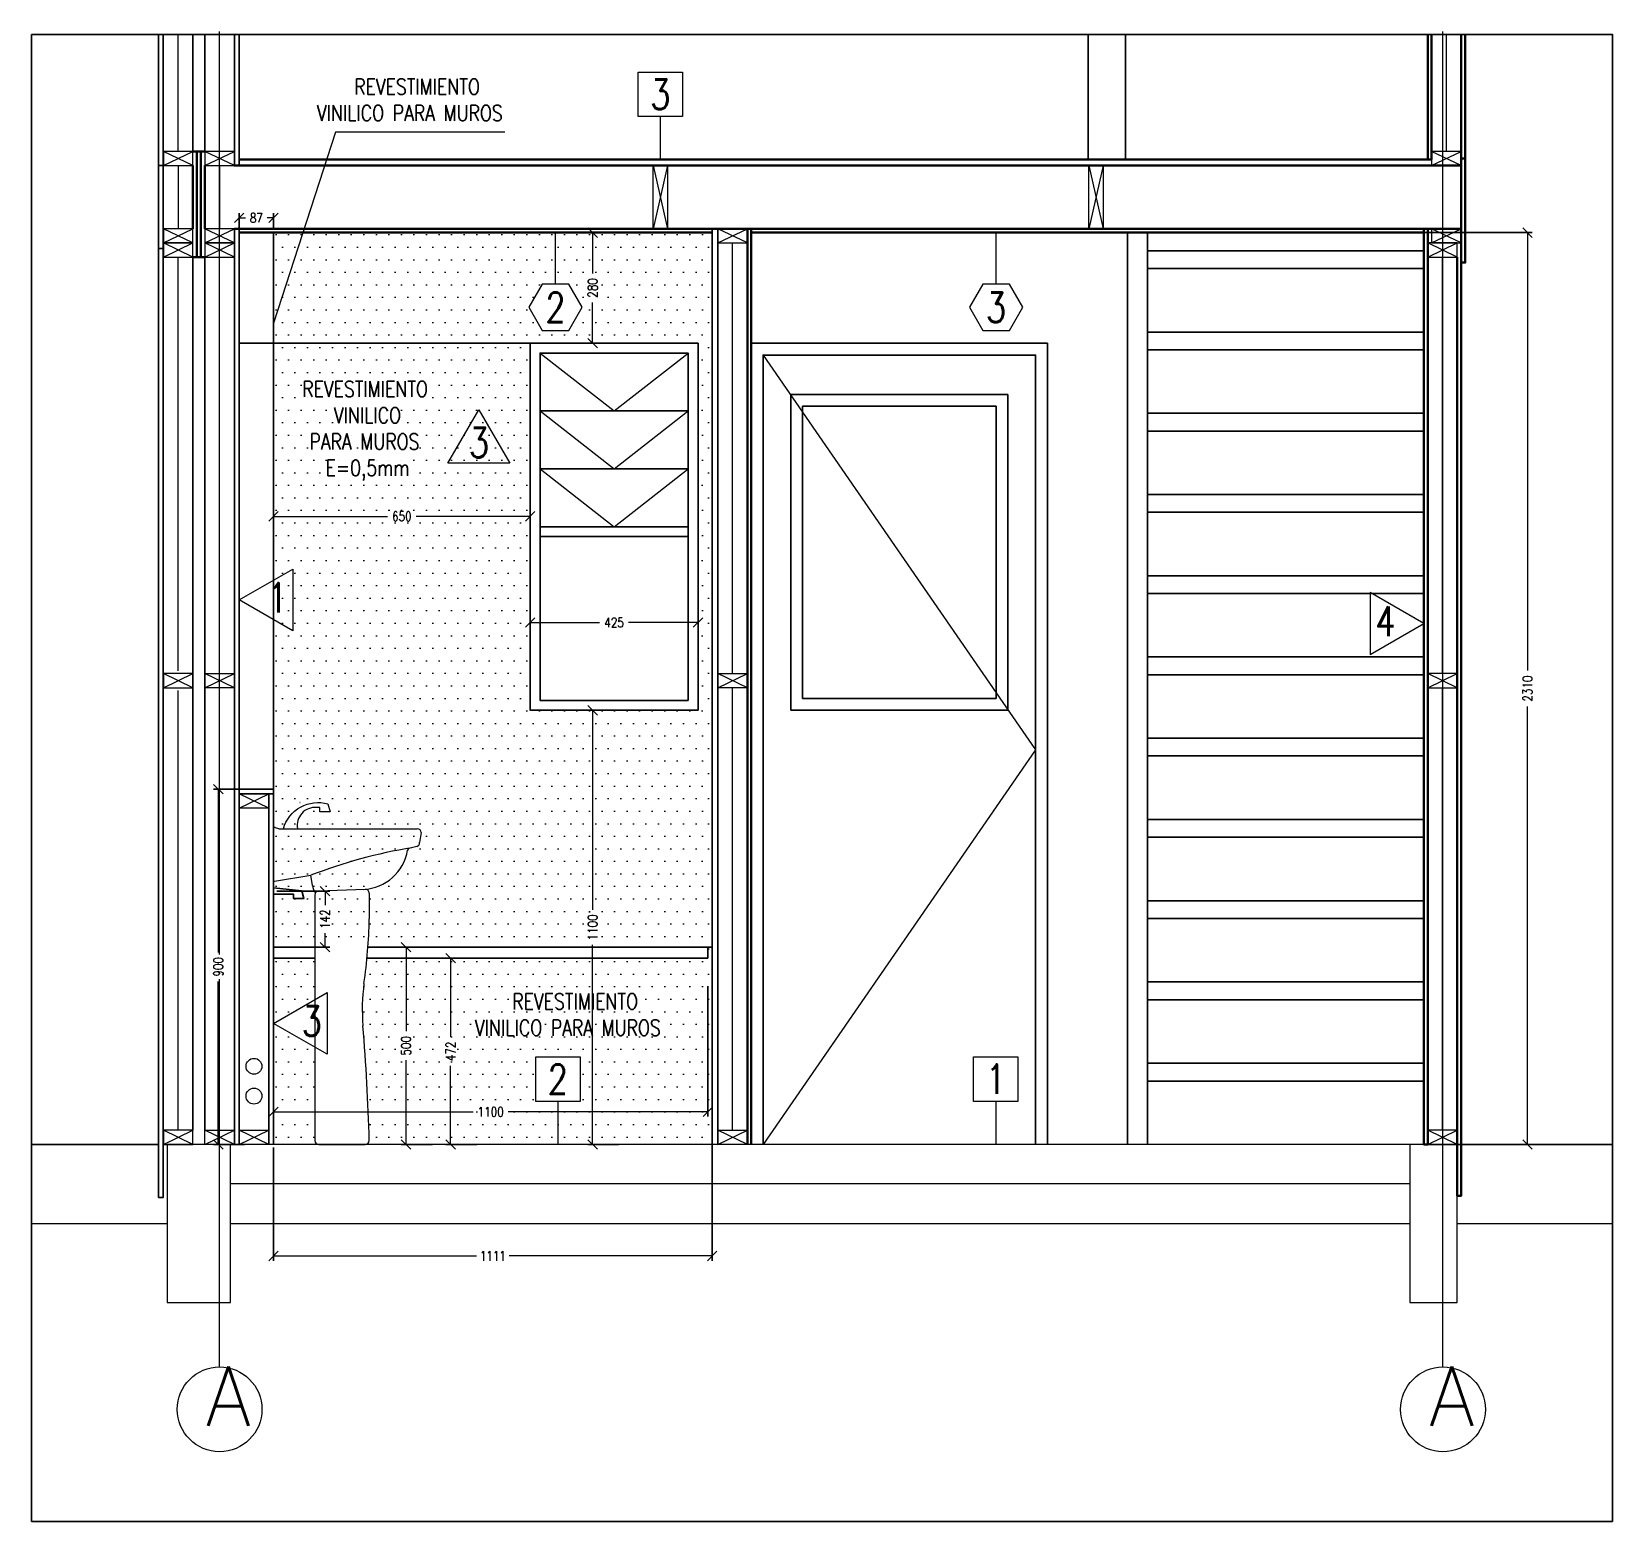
# Model space of a CAD drawing. Header units: metres. Extents: x -2 to 690, y -116 to 73.
# Drawn here: x 636.27 to 640.273, y 24.585 to 28.359 of the extents above; entities that cross this region are included whole.
import ezdxf
from ezdxf.enums import TextEntityAlignment as Align

# ---------------------------------------------------------------- set-up
doc = ezdxf.new("R2010")
doc.units = ezdxf.units.M
doc.header["$LTSCALE"] = 5
doc.header["$MEASUREMENT"] = 0
doc.layers.get('0').update_dxf_attribs({"color": 30})
doc.layers.get('DEFPOINTS').update_dxf_attribs({"color": 210})
for name, color, linetype, lineweight in [('A-ANNO-DIMS', 3, 'Continuous', 18), ('A-ANNO-SYMB', 3, 'Continuous', 18), ('A-ANNO-TEXT', 3, 'Continuous', 18), ('A-DETL-MCUT', 4, 'Continuous', 25), ('A-ELEV-IDEN', 3, 'Continuous', 18), ('A-ELEV-MBE1', 7, 'Continuous', 35), ('A-ELEV-MBE2', 4, 'Continuous', 25), ('A-ELEV-PATT', 8, 'Continuous', 18), ('A-FURN', 8, 'Continuous', 18), ('A-SECT-MCUT', 7, 'Continuous', 35), ('A-WALL-PATT', 8, 'Continuous', 18), ('A-WALL-STUD', 3, 'Continuous', 18)]:
    doc.layers.add(name, color=color, linetype=linetype, lineweight=lineweight)
doc.styles.add('E-ROMANS', font='romans.shx', dxfattribs={"width": 0.8})
doc.dimstyles.new('E-0020_TICK_12', dxfattribs={"dimscale": 0.001, "dimtxt": 24, "dimasz": 24, "dimexe": 12, "dimexo": 8, "dimgap": 12, "dimtad": 0, "dimdec": 0, "dimlfac": 1000, "dimzin": 0, "dimdsep": 46, "dimtxsty": 'E-ROMANS', "dimblk": 'OBLIQUE', "dimcen": 12, "dimclrd": 256, "dimclre": 256, "dimclrt": 256, "dimadec": 0, "dimazin": 0, "dimtfac": 1, "dimtdec": 0, "dimtmove": 1, "dimatfit": 3, "dimldrblk": 'OPEN90', "dimfxl": 1, "dimtfill": 1, "dimtolj": 1, "dimtzin": 0, "dimlwd": -1, "dimarcsym": 0})
pattern_1 = [(0, (0, 0), (0.015875, 0.03175), [0, -0.03175])]

msp = doc.modelspace()

# ---------------------------------------------------------------- texts
at = {"layer": 'A-ANNO-TEXT', "char_height": 0.04, "attachment_point": 7, "style": 'E-ROMANS'}
for s, insert in [('\\pi-0.17143;REVESTIMIENTO\\P\\pi-0.2659;VINILICO PARA MUROS', (637.2586, 28.1328)), ('\\pi-0.17143;REVESTIMIENTO\\P\\pi-0.091429;VINILICO \\P\\pi-0.15314;PARA MUROS\\P\\pi-0.112;E=0,5mm', (637.127, 27.2217))]:
    msp.add_mtext(s, dxfattribs=dict(at, insert=insert))
at = {"layer": 'A-ANNO-TEXT', "char_height": 0.075, "attachment_point": 5, "style": 'E-ROMANS'}
for s, insert, rotation in [('\\pi-0.45,l0.45,t0.45;3', (637.8622, 28.2003), 0.0005), ('\\pi-0.45,l0.45,t0.45;2', (637.5968, 27.6606), 0.0005), ('\\pi-0.45,l0.45,t0.45;3', (638.7126, 27.6606), 0.0005), ('\\pi-0.45,l0.45,t0.45;3', (637.403, 27.318), 359.9995), ('\\pi-0.45,l0.45,t0.45;1', (636.8926, 26.9248), 359.9995), ('\\pi-0.45,l0.45,t0.45;1', (638.7117, 25.7053), 0.0005)]:
    msp.add_mtext(s, dxfattribs=dict(at, insert=insert, rotation=rotation))
at = {"layer": 'A-ANNO-TEXT', "style": 'E-ROMANS'}
for p in [(636.7683, 24.9021), (639.8665, 24.9021)]:
    msp.add_attdef('A', text='0.00', height=0.15, dxfattribs=at).set_placement(p, align=Align.MIDDLE_CENTER)

# ---------------------------------------------------------------- blocks, each defined once
blk = doc.blocks.new('_Oblique')
at = {"color": 0, "linetype": 'ByBlock', "lineweight": -2}
blk.add_line((-0.5, -0.5), (0.5, 0.5), dxfattribs=at)
blk = doc.blocks.new('*D78')
at = {"layer": 'A-ANNO-DIMS', "lineweight": -2, "transparency": 16777216}
for p, q in [((639.7107, 27.8498), (640.0705, 27.8498)), ((639.7957, 25.5398), (640.0705, 25.5398))]:
    blk.add_line(p, q, dxfattribs=at)
at = {"layer": 'A-ANNO-DIMS', "transparency": 16777216}
for p, q in [((640.0585, 27.8498), (640.0585, 26.7406)), ((640.0585, 25.5398), (640.0585, 26.649))]:
    blk.add_line(p, q, dxfattribs=at)
at = {"layer": 'DEFPOINTS', "color": 0, "transparency": 16777216}
for p in [(639.7027, 27.8498), (639.7877, 25.5398), (640.0585, 25.5398)]:
    blk.add_point(p, dxfattribs=at)
at = {"layer": 'A-ANNO-DIMS', "transparency": 16777216, "xscale": 0.024, "yscale": 0.024, "zscale": 0.024}
for p, rotation in [((640.0585, 27.8498), 90), ((640.0585, 25.5398), 270)]:
    blk.add_blockref('_Oblique', p, dxfattribs=dict(at, rotation=rotation))
at = {"layer": 'A-ANNO-DIMS', "transparency": 16777216, "insert": (640.0585, 26.6948), "char_height": 0.024, "attachment_point": 5, "rotation": 90, "style": 'E-ROMANS', "bg_fill": 3, "box_fill_scale": 1.25, "bg_fill_color": 256, "bg_fill_true_color": 13158600, "bg_fill_transparency": 0}
blk.add_mtext('\\A1;2310', dxfattribs=at)
blk = doc.blocks.new('_Open90')
at = {"color": 0, "linetype": 'ByBlock', "lineweight": -2}
for p, q in [((0, 0), (-1, 0)), ((-0.5, 0.5), (0, 0)), ((0, 0), (-0.5, -0.5))]:
    blk.add_line(p, q, dxfattribs=at)
blk = doc.blocks.new('*D79')
at = {"layer": 'A-ANNO-DIMS', "lineweight": -2, "transparency": 16777216}
for p, q in [((637.9935, 25.5475), (637.9935, 25.2454)), ((636.8827, 25.5318), (636.8827, 25.2454))]:
    blk.add_line(p, q, dxfattribs=at)
at = {"layer": 'A-ANNO-DIMS', "transparency": 16777216}
for p, q in [((636.8827, 25.2574), (637.3964, 25.2574)), ((637.9935, 25.2574), (637.4798, 25.2574))]:
    blk.add_line(p, q, dxfattribs=at)
at = {"layer": 'DEFPOINTS', "color": 0, "transparency": 16777216}
for p in [(637.9935, 25.5555), (636.8827, 25.5398), (637.9935, 25.2574)]:
    blk.add_point(p, dxfattribs=at)
at = {"layer": 'A-ANNO-DIMS', "transparency": 16777216, "xscale": 0.024, "yscale": 0.024, "zscale": 0.024, "rotation": 180}
blk.add_blockref('_Oblique', (636.8827, 25.2574), dxfattribs=at)
at = {"layer": 'A-ANNO-DIMS', "transparency": 16777216, "xscale": 0.024, "yscale": 0.024, "zscale": 0.024}
blk.add_blockref('_Oblique', (637.9935, 25.2574), dxfattribs=at)
at = {"layer": 'A-ANNO-DIMS', "transparency": 16777216, "insert": (637.4381, 25.2574), "char_height": 0.024, "attachment_point": 5, "style": 'E-ROMANS', "bg_fill": 3, "box_fill_scale": 1.25, "bg_fill_color": 256, "bg_fill_true_color": 13158600, "bg_fill_transparency": 0}
blk.add_mtext('\\A1;1111', dxfattribs=at)
blk = doc.blocks.new('*D80')
at = {"layer": 'A-ANNO-DIMS', "lineweight": -2, "transparency": 16777216}
for p, q in [((637.2849, 26.0398), (637.2063, 26.0398)), ((637.2849, 25.5398), (637.2063, 25.5398))]:
    blk.add_line(p, q, dxfattribs=at)
at = {"layer": 'A-ANNO-DIMS', "transparency": 16777216}
for p, q in [((637.2183, 26.0398), (637.2183, 25.8265)), ((637.2183, 25.5398), (637.2183, 25.7531))]:
    blk.add_line(p, q, dxfattribs=at)
at = {"layer": 'DEFPOINTS', "color": 0, "transparency": 16777216}
for p in [(637.2183, 26.0398), (637.2929, 26.0398), (637.2929, 25.5398)]:
    blk.add_point(p, dxfattribs=at)
at = {"layer": 'A-ANNO-DIMS', "transparency": 16777216, "xscale": 0.024, "yscale": 0.024, "zscale": 0.024}
for p, rotation in [((637.2183, 26.0398), 90), ((637.2183, 25.5398), 270)]:
    blk.add_blockref('_Oblique', p, dxfattribs=dict(at, rotation=rotation))
at = {"layer": 'A-ANNO-DIMS', "transparency": 16777216, "insert": (637.2183, 25.7898), "char_height": 0.024, "attachment_point": 5, "rotation": 90, "style": 'E-ROMANS', "bg_fill": 3, "box_fill_scale": 1.25, "bg_fill_color": 256, "bg_fill_true_color": 13158600, "bg_fill_transparency": 0}
blk.add_mtext('\\A1;500', dxfattribs=at)
blk = doc.blocks.new('*D81')
at = {"layer": 'A-ANNO-DIMS', "lineweight": -2, "transparency": 16777216}
for p, q in [((637.7372, 26.6398), (637.6789, 26.6398)), ((637.7575, 25.5398), (637.6789, 25.5398))]:
    blk.add_line(p, q, dxfattribs=at)
at = {"layer": 'A-ANNO-DIMS', "transparency": 16777216}
for p, q in [((637.6909, 26.6398), (637.6909, 26.1343)), ((637.6909, 25.5398), (637.6909, 26.0453))]:
    blk.add_line(p, q, dxfattribs=at)
at = {"layer": 'DEFPOINTS', "color": 0, "transparency": 16777216}
for p in [(637.6909, 26.6398), (637.7452, 26.6398), (637.7655, 25.5398)]:
    blk.add_point(p, dxfattribs=at)
at = {"layer": 'A-ANNO-DIMS', "transparency": 16777216, "xscale": 0.024, "yscale": 0.024, "zscale": 0.024}
for p, rotation in [((637.6909, 26.6398), 90), ((637.6909, 25.5398), 270)]:
    blk.add_blockref('_Oblique', p, dxfattribs=dict(at, rotation=rotation))
at = {"layer": 'A-ANNO-DIMS', "transparency": 16777216, "insert": (637.6909, 26.0898), "char_height": 0.024, "attachment_point": 5, "rotation": 90, "style": 'E-ROMANS', "bg_fill": 3, "box_fill_scale": 1.25, "bg_fill_color": 256, "bg_fill_true_color": 13158600, "bg_fill_transparency": 0}
blk.add_mtext('\\A1;1100', dxfattribs=at)
blk = doc.blocks.new('*D82')
at = {"layer": 'A-ANNO-DIMS', "lineweight": -2, "transparency": 16777216}
for p, q in [((637.3979, 26.0118), (637.3192, 26.0118)), ((637.3979, 25.5398), (637.3192, 25.5398))]:
    blk.add_line(p, q, dxfattribs=at)
at = {"layer": 'A-ANNO-DIMS', "transparency": 16777216}
for p, q in [((637.3312, 26.0118), (637.3312, 25.8125)), ((637.3312, 25.5398), (637.3312, 25.7391))]:
    blk.add_line(p, q, dxfattribs=at)
at = {"layer": 'DEFPOINTS', "color": 0, "transparency": 16777216}
for p in [(637.3312, 26.0118), (637.4059, 26.0118), (637.4059, 25.5398)]:
    blk.add_point(p, dxfattribs=at)
at = {"layer": 'A-ANNO-DIMS', "transparency": 16777216, "xscale": 0.024, "yscale": 0.024, "zscale": 0.024}
for p, rotation in [((637.3312, 26.0118), 90), ((637.3312, 25.5398), 270)]:
    blk.add_blockref('_Oblique', p, dxfattribs=dict(at, rotation=rotation))
at = {"layer": 'A-ANNO-DIMS', "transparency": 16777216, "insert": (637.3312, 25.7758), "char_height": 0.024, "attachment_point": 5, "rotation": 90, "style": 'E-ROMANS', "bg_fill": 3, "box_fill_scale": 1.25, "bg_fill_color": 256, "bg_fill_true_color": 13158600, "bg_fill_transparency": 0}
blk.add_mtext('\\A1;472', dxfattribs=at)
blk = doc.blocks.new('*D83')
at = {"layer": 'A-ANNO-DIMS', "lineweight": -2, "transparency": 16777216}
for p, q in [((636.8907, 26.1816), (637.0251, 26.1816)), ((636.9469, 26.0398), (637.0251, 26.0398))]:
    blk.add_line(p, q, dxfattribs=at)
at = {"layer": 'A-ANNO-DIMS', "transparency": 16777216}
for p, q in [((637.0131, 26.1816), (637.0131, 26.146)), ((637.0131, 26.0398), (637.0131, 26.0754))]:
    blk.add_line(p, q, dxfattribs=at)
at = {"layer": 'DEFPOINTS', "color": 0, "transparency": 16777216}
for p in [(636.8827, 26.1816), (636.9389, 26.0398), (637.0131, 26.0398)]:
    blk.add_point(p, dxfattribs=at)
at = {"layer": 'A-ANNO-DIMS', "transparency": 16777216, "xscale": 0.024, "yscale": 0.024, "zscale": 0.024}
for p, rotation in [((637.0131, 26.1816), 90), ((637.0131, 26.0398), 270)]:
    blk.add_blockref('_Oblique', p, dxfattribs=dict(at, rotation=rotation))
at = {"layer": 'A-ANNO-DIMS', "transparency": 16777216, "insert": (637.0131, 26.1107), "char_height": 0.024, "attachment_point": 5, "rotation": 90, "style": 'E-ROMANS', "bg_fill": 3, "box_fill_scale": 1.25, "bg_fill_color": 256, "bg_fill_true_color": 13158600, "bg_fill_transparency": 0}
blk.add_mtext('\\A1;142', dxfattribs=at)
blk = doc.blocks.new('*D84')
at = {"layer": 'A-ANNO-DIMS', "lineweight": -2, "transparency": 16777216}
for p, q in [((637.6829, 27.8498), (637.6789, 27.8498)), ((637.6829, 27.5698), (637.6789, 27.5698))]:
    blk.add_line(p, q, dxfattribs=at)
at = {"layer": 'A-ANNO-DIMS', "transparency": 16777216}
for p, q in [((637.6909, 27.8498), (637.6909, 27.7465)), ((637.6909, 27.5698), (637.6909, 27.6731))]:
    blk.add_line(p, q, dxfattribs=at)
at = {"layer": 'DEFPOINTS', "color": 0, "transparency": 16777216}
for p in [(637.6909, 27.8498), (637.6909, 27.8498), (637.6909, 27.5698)]:
    blk.add_point(p, dxfattribs=at)
at = {"layer": 'A-ANNO-DIMS', "transparency": 16777216, "xscale": 0.024, "yscale": 0.024, "zscale": 0.024}
for p, rotation in [((637.6909, 27.8498), 90), ((637.6909, 27.5698), 270)]:
    blk.add_blockref('_Oblique', p, dxfattribs=dict(at, rotation=rotation))
at = {"layer": 'A-ANNO-DIMS', "transparency": 16777216, "insert": (637.6909, 27.7098), "char_height": 0.024, "attachment_point": 5, "rotation": 90, "style": 'E-ROMANS', "bg_fill": 3, "box_fill_scale": 1.25, "bg_fill_color": 256, "bg_fill_true_color": 13158600, "bg_fill_transparency": 0}
blk.add_mtext('\\A1;280', dxfattribs=at)
blk = doc.blocks.new('*D85')
at = {"layer": 'A-ANNO-DIMS', "lineweight": -2, "transparency": 16777216}
for p, q in [((636.8827, 27.0918), (636.8827, 27.1431)), ((637.5327, 27.0918), (637.5327, 27.1431))]:
    blk.add_line(p, q, dxfattribs=at)
at = {"layer": 'A-ANNO-DIMS', "transparency": 16777216}
for p, q in [((636.8827, 27.1311), (637.1715, 27.1311)), ((637.5327, 27.1311), (637.2439, 27.1311))]:
    blk.add_line(p, q, dxfattribs=at)
at = {"layer": 'DEFPOINTS', "color": 0, "transparency": 16777216}
for p in [(637.5327, 27.1311), (636.8827, 27.0838), (637.5327, 27.0838)]:
    blk.add_point(p, dxfattribs=at)
at = {"layer": 'A-ANNO-DIMS', "transparency": 16777216, "xscale": 0.024, "yscale": 0.024, "zscale": 0.024, "rotation": 180}
blk.add_blockref('_Oblique', (636.8827, 27.1311), dxfattribs=at)
at = {"layer": 'A-ANNO-DIMS', "transparency": 16777216, "xscale": 0.024, "yscale": 0.024, "zscale": 0.024}
blk.add_blockref('_Oblique', (637.5327, 27.1311), dxfattribs=at)
at = {"layer": 'A-ANNO-DIMS', "transparency": 16777216, "insert": (637.2077, 27.1311), "char_height": 0.024, "attachment_point": 5, "style": 'E-ROMANS', "bg_fill": 3, "box_fill_scale": 1.25, "bg_fill_color": 256, "bg_fill_true_color": 13158600, "bg_fill_transparency": 0}
blk.add_mtext('\\A1;650', dxfattribs=at)
blk = doc.blocks.new('*D86')
at = {"layer": 'A-ANNO-DIMS', "lineweight": -2, "transparency": 16777216}
for p, q in [((637.5327, 26.8321), (637.5327, 26.8742)), ((637.9577, 26.8321), (637.9577, 26.8742))]:
    blk.add_line(p, q, dxfattribs=at)
at = {"layer": 'A-ANNO-DIMS', "transparency": 16777216}
for p, q in [((637.5327, 26.8622), (637.7085, 26.8622)), ((637.9577, 26.8622), (637.7819, 26.8622))]:
    blk.add_line(p, q, dxfattribs=at)
at = {"layer": 'DEFPOINTS', "color": 0, "transparency": 16777216}
for p in [(637.5327, 26.8241), (637.9577, 26.8622), (637.9577, 26.8241)]:
    blk.add_point(p, dxfattribs=at)
at = {"layer": 'A-ANNO-DIMS', "transparency": 16777216, "xscale": 0.024, "yscale": 0.024, "zscale": 0.024, "rotation": 180}
blk.add_blockref('_Oblique', (637.5327, 26.8622), dxfattribs=at)
at = {"layer": 'A-ANNO-DIMS', "transparency": 16777216, "xscale": 0.024, "yscale": 0.024, "zscale": 0.024}
blk.add_blockref('_Oblique', (637.9577, 26.8622), dxfattribs=at)
at = {"layer": 'A-ANNO-DIMS', "transparency": 16777216, "insert": (637.7452, 26.8622), "char_height": 0.024, "attachment_point": 5, "style": 'E-ROMANS', "bg_fill": 3, "box_fill_scale": 1.25, "bg_fill_color": 256, "bg_fill_true_color": 13158600, "bg_fill_transparency": 0}
blk.add_mtext('\\A1;425', dxfattribs=at)
blk = doc.blocks.new('*D87')
at = {"layer": 'A-ANNO-DIMS', "lineweight": -2, "transparency": 16777216}
for p, q in [((637.9827, 25.9412), (637.9827, 25.6104)), ((636.8827, 25.8968), (636.8827, 25.6104))]:
    blk.add_line(p, q, dxfattribs=at)
at = {"layer": 'A-ANNO-DIMS', "transparency": 16777216}
for p, q in [((636.8827, 25.6224), (637.3882, 25.6224)), ((637.9827, 25.6224), (637.4772, 25.6224))]:
    blk.add_line(p, q, dxfattribs=at)
at = {"layer": 'DEFPOINTS', "color": 0, "transparency": 16777216}
for p in [(637.9827, 25.9492), (636.8827, 25.9048), (637.9827, 25.6224)]:
    blk.add_point(p, dxfattribs=at)
at = {"layer": 'A-ANNO-DIMS', "transparency": 16777216, "xscale": 0.024, "yscale": 0.024, "zscale": 0.024, "rotation": 180}
blk.add_blockref('_Oblique', (636.8827, 25.6224), dxfattribs=at)
at = {"layer": 'A-ANNO-DIMS', "transparency": 16777216, "xscale": 0.024, "yscale": 0.024, "zscale": 0.024}
blk.add_blockref('_Oblique', (637.9827, 25.6224), dxfattribs=at)
at = {"layer": 'A-ANNO-DIMS', "transparency": 16777216, "insert": (637.4327, 25.6224), "char_height": 0.024, "attachment_point": 5, "style": 'E-ROMANS', "bg_fill": 3, "box_fill_scale": 1.25, "bg_fill_color": 256, "bg_fill_true_color": 13158600, "bg_fill_transparency": 0}
blk.add_mtext('\\A1;1100', dxfattribs=at)
blk = doc.blocks.new('*D1062')
at = {"layer": 'A-ANNO-DIMS', "lineweight": -2, "transparency": 16777216}
for p, q in [((636.7957, 27.8578), (636.7957, 27.8991)), ((636.8827, 27.8578), (636.8827, 27.8991))]:
    blk.add_line(p, q, dxfattribs=at)
at = {"layer": 'A-ANNO-DIMS', "transparency": 16777216}
for p, q in [((636.7957, 27.8871), (636.8117, 27.8871)), ((636.8827, 27.8871), (636.8668, 27.8871))]:
    blk.add_line(p, q, dxfattribs=at)
at = {"layer": 'DEFPOINTS', "color": 0, "transparency": 16777216}
for p in [(636.8827, 27.8871), (636.7957, 27.8498), (636.8827, 27.8498)]:
    blk.add_point(p, dxfattribs=at)
at = {"layer": 'A-ANNO-DIMS', "transparency": 16777216, "xscale": 0.024, "yscale": 0.024, "zscale": 0.024, "rotation": 180}
blk.add_blockref('_Oblique', (636.7957, 27.8871), dxfattribs=at)
at = {"layer": 'A-ANNO-DIMS', "transparency": 16777216, "xscale": 0.024, "yscale": 0.024, "zscale": 0.024}
blk.add_blockref('_Oblique', (636.8827, 27.8871), dxfattribs=at)
at = {"layer": 'A-ANNO-DIMS', "transparency": 16777216, "insert": (636.8392, 27.8871), "char_height": 0.024, "attachment_point": 5, "style": 'E-ROMANS', "bg_fill": 3, "box_fill_scale": 1.25, "bg_fill_color": 256, "bg_fill_true_color": 13158600, "bg_fill_transparency": 0}
blk.add_mtext('\\A1;87', dxfattribs=at)
blk = doc.blocks.new('*D88')
at = {"layer": 'A-ANNO-DIMS', "lineweight": -2, "transparency": 16777216}
for p, q in [((636.8747, 26.4398), (636.7308, 26.4398)), ((636.8094, 25.5398), (636.7308, 25.5398))]:
    blk.add_line(p, q, dxfattribs=at)
at = {"layer": 'A-ANNO-DIMS', "transparency": 16777216}
for p, q in [((636.7428, 26.4398), (636.7428, 26.0265)), ((636.7428, 25.5398), (636.7428, 25.9531))]:
    blk.add_line(p, q, dxfattribs=at)
at = {"layer": 'DEFPOINTS', "color": 0, "transparency": 16777216}
for p in [(636.7428, 26.4398), (636.8827, 26.4398), (636.8174, 25.5398)]:
    blk.add_point(p, dxfattribs=at)
at = {"layer": 'A-ANNO-DIMS', "transparency": 16777216, "xscale": 0.024, "yscale": 0.024, "zscale": 0.024}
for p, rotation in [((636.7428, 26.4398), 90), ((636.7428, 25.5398), 270)]:
    blk.add_blockref('_Oblique', p, dxfattribs=dict(at, rotation=rotation))
at = {"layer": 'A-ANNO-DIMS', "transparency": 16777216, "insert": (636.7428, 25.9898), "char_height": 0.024, "attachment_point": 5, "rotation": 90, "style": 'E-ROMANS', "bg_fill": 3, "box_fill_scale": 1.25, "bg_fill_color": 256, "bg_fill_true_color": 13158600, "bg_fill_transparency": 0}
blk.add_mtext('\\A1;900', dxfattribs=at)

# ---------------------------------------------------------------- linework, layer by layer
at = {"layer": 'A-ANNO-SYMB', "ltscale": 30}
msp.add_line((636.745, 28.3591), (636.745, 24.9761), dxfattribs=at)
at = {"layer": 'A-ANNO-SYMB'}
for p, q in [((639.7607, 25.5398), (636.7737, 25.5398)), ((639.7607, 25.4398), (636.7737, 25.4398)), ((636.2701, 25.3398), (636.6137, 25.3398)), ((636.7737, 25.3398), (639.7607, 25.3398)), ((639.8807, 25.3398), (640.2734, 25.3398))]:
    msp.add_line(p, q, dxfattribs=at)
msp.add_lwpolyline([(636.9076, 26.3398, -0.41516), (637.0204, 26.4025), (637.0258, 26.3828), (636.9997, 26.3828), (636.9997, 26.3935), (636.9918, 26.3935, 0.492462), (636.9434, 26.3398, 0.389222)], format="xyb", dxfattribs=at)
msp.add_lwpolyline([(636.7737, 25.5398), (636.6137, 25.5398), (636.6137, 25.1398), (636.7737, 25.1398)], close=True, dxfattribs=at)
for centre in [(636.7462, 24.8688), (639.8444, 24.8688)]:
    msp.add_circle(centre, 0.1073, dxfattribs=at)
at = {"layer": 'A-ANNO-TEXT'}
for p, q in [((637.8622, 28.144), (637.8622, 28.0348)), ((637.5968, 27.7189), (637.5968, 27.8498)), ((638.7126, 27.7189), (638.7126, 27.8498)), ((638.7117, 25.649), (638.7117, 25.5398))]:
    msp.add_line(p, q, dxfattribs=at)
for points in [[(637.806, 28.2565), (637.9185, 28.2565), (637.9185, 28.144), (637.806, 28.144)], [(638.7463, 27.6023), (638.78, 27.6606), (638.7463, 27.7189), (638.679, 27.7189), (638.6453, 27.6606), (638.679, 27.6023)], [(637.403, 27.4013), (637.4814, 27.2654), (637.3245, 27.2654)], [(636.7957, 26.9192), (636.9316, 26.9976), (636.9316, 26.8407)], [(638.6555, 25.7615), (638.768, 25.7615), (638.768, 25.649), (638.6555, 25.649)]]:
    msp.add_lwpolyline(points, close=True, dxfattribs=at)
at = {"layer": 'A-DETL-MCUT'}
for p, q in [((637.9935, 27.8598), (637.9935, 25.5398)), ((638.0077, 27.8598), (638.0077, 25.5398)), ((636.8827, 26.4398), (636.7957, 26.4398)), ((636.8827, 26.4278), (636.7957, 26.4278)), ((636.8707, 25.5398), (636.8707, 26.4278)), ((636.8827, 25.5398), (636.8827, 26.4398))]:
    msp.add_line(p, q, dxfattribs=at)
for points in [[(636.5916, 28.3518), (636.5916, 28.0198), (636.6036, 28.0198), (636.6036, 28.3518)], [(636.7957, 28.3518), (636.7957, 28.0198), (636.7837, 28.0198), (636.7837, 28.3518)], [(636.7957, 27.8598), (636.7957, 25.5398), (636.7837, 25.5398), (636.7837, 27.8598)], [(636.5916, 27.8098), (636.5916, 25.4058), (636.6036, 25.4058), (636.6036, 27.8098)]]:
    msp.add_lwpolyline(points, dxfattribs=at)
msp.add_lwpolyline([(636.5916, 28.0198), (636.6036, 28.0198), (636.6036, 27.8098), (636.5916, 27.8098)], close=True, dxfattribs=at)
at = {"layer": 'A-ELEV-IDEN', "ltscale": 20}
for points in [[(638.1227, 27.5398), (638.8127, 26.5398), (638.1227, 25.5398)], [(637.5577, 27.3981), (637.7452, 27.2515), (637.9327, 27.3981)]]:
    msp.add_lwpolyline(points, dxfattribs=at)
at = {"layer": 'A-ELEV-MBE1'}
for p, q in [((639.8057, 28.3518), (639.8057, 28.0348)), ((639.8157, 28.0348), (639.8157, 28.3518)), ((639.8157, 28.0348), (636.7957, 28.0348))]:
    msp.add_line(p, q, dxfattribs=at)
for points in [[(636.7087, 28.0558), (636.6787, 28.0558)], [(636.6887, 28.0558), (636.6887, 27.7878)], [(636.6987, 28.0558), (636.6987, 27.7878)], [(636.6787, 28.0198), (636.6787, 27.8598)], [(636.7087, 28.0198), (636.7087, 27.8598)], [(636.7837, 27.8598), (639.8907, 27.8598), (639.8907, 28.0198), (636.7837, 28.0198), (636.7837, 28.0198)], [(636.7957, 27.8498), (637.9935, 27.8498)], [(636.7087, 27.7878), (636.6787, 27.7878)]]:
    msp.add_lwpolyline(points, dxfattribs=at)
at = {"layer": 'A-ELEV-MBE2'}
for p, q in [((636.6787, 28.0558), (636.6787, 28.3518)), ((636.7087, 28.0558), (636.7087, 28.3518)), ((638.9457, 28.0348), (638.9457, 28.3518)), ((639.0407, 28.0348), (639.0407, 28.3518)), ((639.0457, 27.8498), (639.0457, 25.5398)), ((639.0957, 25.5398), (639.0957, 27.8498)), ((636.6787, 25.5758), (636.6787, 27.7878)), ((636.7087, 25.5758), (636.7087, 27.7878)), ((639.7957, 27.804), (639.0957, 27.804)), ((639.7957, 27.759), (639.0957, 27.759)), ((639.7957, 27.5981), (639.0957, 27.5981)), ((637.5327, 27.5698), (636.7957, 27.5698)), ((639.7957, 27.5531), (639.0957, 27.5531)), ((638.1927, 26.6398), (638.1927, 27.4398)), ((638.1927, 27.4398), (638.7427, 27.4398)), ((638.7427, 27.4398), (638.7427, 26.6398)), ((638.2227, 26.6698), (638.2227, 27.4098)), ((638.2227, 27.4098), (638.7127, 27.4098)), ((638.7127, 27.4098), (638.7127, 26.6698)), ((639.7957, 27.3923), (639.0957, 27.3923)), ((639.7957, 27.3473), (639.0957, 27.3473)), ((639.7957, 27.1865), (639.0957, 27.1865)), ((639.7957, 27.1415), (639.0957, 27.1415)), ((639.7957, 26.9806), (639.0957, 26.9806)), ((639.7957, 26.9806), (639.0957, 26.9806)), ((639.7957, 26.9356), (639.0957, 26.9356)), ((639.7957, 26.9356), (639.0957, 26.9356)), ((639.7957, 26.7748), (639.0957, 26.7748)), ((639.7957, 26.7298), (639.0957, 26.7298)), ((638.2227, 26.6698), (638.7127, 26.6698)), ((638.1927, 26.6398), (638.7427, 26.6398)), ((639.7957, 26.569), (639.0957, 26.569)), ((639.7957, 26.524), (639.0957, 26.524)), ((639.7957, 26.3631), (639.0957, 26.3631)), ((639.7957, 26.3181), (639.0957, 26.3181)), ((639.7957, 26.1573), (639.0957, 26.1573)), ((639.7957, 26.1123), (639.0957, 26.1123)), ((639.7957, 25.9515), (639.0957, 25.9515)), ((639.7957, 25.9065), (639.0957, 25.9065)), ((636.6036, 25.5898), (636.6036, 25.8804)), ((639.7957, 25.7456), (639.0957, 25.7456)), ((639.7957, 25.7006), (639.0957, 25.7006))]:
    msp.add_line(p, q, dxfattribs=at)
at = {"layer": 'A-ELEV-MBE2', "color": 252}
for p, q in [((636.9872, 26.0398), (636.8827, 26.0398)), ((637.9935, 26.0398), (637.1217, 26.0398)), ((637.9827, 26.0118), (637.9827, 26.0398)), ((636.9872, 26.0118), (636.8827, 26.0118)), ((637.9827, 26.0118), (637.1194, 26.0118))]:
    msp.add_line(p, q, dxfattribs=at)
at = {"layer": 'A-ELEV-MBE2'}
for points in [[(637.9577, 26.6398), (637.9577, 27.5698), (637.5327, 27.5698), (637.5327, 26.6398), (637.9577, 26.6398)], [(638.0927, 27.5698), (638.0927, 27.5698), (638.8427, 27.5698), (638.8427, 25.5398)], [(638.1227, 25.5398), (638.1227, 27.5398), (638.8127, 27.5398), (638.8127, 25.5398)], [(637.5577, 27.3981), (637.9327, 27.3981)], [(637.5577, 27.2515), (637.9327, 27.2515)], [(636.95, 26.4058), (636.949, 26.4058)], [(636.8827, 26.1898), (636.9541, 26.1825), (636.9595, 26.1628), (636.9334, 26.1628), (636.9334, 26.1736), (636.8827, 26.1736)], [(636.2701, 25.5398), (636.5916, 25.5398)]]:
    msp.add_lwpolyline(points, dxfattribs=at)
msp.add_lwpolyline([(637.9327, 26.6648), (637.9327, 27.5448), (637.5577, 27.5448), (637.5577, 26.6648)], close=True, dxfattribs=at)
at = {"layer": 'A-FURN'}
for p, q in [((636.9182, 26.3398), (636.9357, 26.3398)), ((636.9357, 26.3398), (636.987, 26.3398)), ((636.9872, 26.3398), (637.2264, 26.3398)), ((637.2256, 26.3398), (637.2466, 26.3398)), ((637.2566, 26.3298), (637.2527, 26.3044)), ((637.2454, 26.2948), (637.2256, 26.2893)), ((637.1252, 26.1761), (637.1252, 26.1113))]:
    msp.add_line(p, q, dxfattribs=at)
for centre, radius, start, end in [((637.2427, 26.3044), 0.01, 285.5913, 0), ((637.2466, 26.3298), 0.01, 0, 90), ((637.4263, 25.0765), 1.2301, 99.0322, 111.4077), ((637.1049, 26.3046), 0.1188, 272.7882, 350.643), ((637.227, 26.2844), 0.005, 105.5913, 170.643), ((637.1152, 26.1761), 0.01, 0, 92.075)]:
    msp.add_arc(centre, radius, start, end, dxfattribs=at)
at = {"layer": 'A-SECT-MCUT'}
for p, q in [((638.0827, 27.8598), (638.0827, 25.5398)), ((638.0927, 27.8598), (638.0927, 25.5398))]:
    msp.add_line(p, q, dxfattribs=at)
for points in [[(639.8907, 28.3518), (639.8907, 28.0378), (639.9007, 28.0378), (639.9007, 28.3518)], [(639.8057, 27.8598), (639.8057, 25.5398), (639.7957, 25.5398), (639.7957, 27.8598)], [(639.8807, 27.7878), (639.8807, 25.4098), (639.8907, 25.4098), (639.8907, 27.7738)]]:
    msp.add_lwpolyline(points, dxfattribs=at)
msp.add_lwpolyline([(639.8907, 28.0378), (639.9007, 28.0378), (639.9007, 27.7738), (639.8907, 27.7738)], close=True, dxfattribs=at)
at = {"layer": 'A-WALL-PATT', "ltscale": 6}
for p, q in [((636.6412, 28.0558), (636.6412, 28.3518)), ((636.7462, 28.0558), (636.7462, 28.3518)), ((639.8532, 28.0558), (639.8532, 28.3518)), ((636.6412, 28.0198), (636.6412, 27.8598)), ((636.7462, 28.0198), (636.7462, 27.8598)), ((638.0452, 26.7328), (638.0452, 27.8238)), ((636.6412, 26.7398), (636.6412, 27.7878)), ((636.7462, 26.7398), (636.7462, 27.7878)), ((636.6412, 25.5758), (636.6412, 26.6898)), ((636.7462, 25.5758), (636.7462, 26.6898)), ((638.0452, 25.5758), (638.0452, 26.6968))]:
    msp.add_line(p, q, dxfattribs=at)
at = {"layer": 'A-WALL-STUD'}
for p, q in [((636.6037, 28.0198), (636.6787, 28.0558)), ((636.6787, 28.0198), (636.6037, 28.0558)), ((636.7087, 28.0198), (636.7837, 28.0558)), ((636.7837, 28.0198), (636.7087, 28.0558)), ((639.8157, 28.0198), (639.8907, 28.0558)), ((639.8907, 28.0198), (639.8157, 28.0558)), ((636.6037, 27.8238), (636.6787, 27.8598)), ((636.6787, 27.8238), (636.6037, 27.8598)), ((636.6037, 27.7878), (636.6787, 27.8238)), ((636.6787, 27.7878), (636.6037, 27.8238)), ((636.7087, 27.7878), (636.7837, 27.8238)), ((636.7837, 27.7878), (636.7087, 27.8238)), ((638.0077, 27.8238), (638.0827, 27.8598)), ((638.0827, 27.8238), (638.0077, 27.8598)), ((636.6037, 26.6968), (636.6787, 26.7328)), ((636.6787, 26.6968), (636.6037, 26.7328)), ((636.7837, 26.6968), (636.7087, 26.7328)), ((636.7087, 26.6968), (636.7837, 26.7328)), ((638.0827, 26.6968), (638.0077, 26.7328)), ((638.0077, 26.6968), (638.0827, 26.7328)), ((636.6037, 25.5398), (636.6787, 25.5758)), ((636.6787, 25.5398), (636.6037, 25.5758))]:
    msp.add_line(p, q, dxfattribs=at)
for points in [[(636.6037, 28.0198), (636.6787, 28.0198), (636.6787, 28.0558), (636.6037, 28.0558)], [(636.7087, 28.0198), (636.7837, 28.0198), (636.7837, 28.0558), (636.7087, 28.0558)], [(639.8157, 28.0198), (639.8907, 28.0198), (639.8907, 28.0558), (639.8157, 28.0558)], [(636.6037, 27.8238), (636.6787, 27.8238), (636.6787, 27.8598), (636.6037, 27.8598)], [(636.6037, 27.7878), (636.6787, 27.7878), (636.6787, 27.8238), (636.6037, 27.8238)], [(636.7087, 27.7878), (636.7837, 27.7878), (636.7837, 27.8238), (636.7087, 27.8238)], [(638.0077, 27.8238), (638.0827, 27.8238), (638.0827, 27.8598), (638.0077, 27.8598)], [(636.6037, 26.6968), (636.6787, 26.6968), (636.6787, 26.7328), (636.6037, 26.7328)], [(636.7837, 26.6968), (636.7087, 26.6968), (636.7087, 26.7328), (636.7837, 26.7328)], [(638.0827, 26.6968), (638.0077, 26.6968), (638.0077, 26.7328), (638.0827, 26.7328)], [(636.6037, 25.5398), (636.6787, 25.5398), (636.6787, 25.5758), (636.6037, 25.5758)]]:
    msp.add_lwpolyline(points, close=True, dxfattribs=at)
for points in [[(637.8802, 28.0198), (637.8802, 27.8598), (637.8442, 27.8598), (637.8442, 28.0198), (637.8802, 28.0198)], [(637.8442, 28.0198), (637.8802, 27.8598)], [(637.8802, 28.0198), (637.8442, 27.8598)], [(638.9837, 28.0198), (638.9837, 27.8598), (638.9477, 27.8598), (638.9477, 28.0198), (638.9837, 28.0198)], [(638.9477, 28.0198), (638.9837, 27.8598)], [(638.9837, 28.0198), (638.9477, 27.8598)]]:
    msp.add_lwpolyline(points, dxfattribs=at)

msp.set_redraw_order([(e.dxf.handle, doc.entitydb.next_handle()) for e in msp.query("TEXT MTEXT ATTDEF DIMENSION ARC_DIMENSION")])  # texts and dimensions are drawn at this point

# ---------------------------------------------------------------- next in the draw order: dimensions: what is measured, and where the dimension line sits
at = {"layer": 'A-ANNO-DIMS'}
dim = msp.add_linear_dim(base=(640.0585, 25.5398), p1=(639.7027, 27.8498), p2=(639.7877, 25.5398), angle=90, dimstyle='E-0020_TICK_12', dxfattribs=at)
dim.commit()
dim.dimension.update_dxf_attribs({"geometry": '*D78', "text_midpoint": (640.0585, 26.6948)})

# ---------------------------------------------------------------- next in the draw order: linework, layer by layer
msp.add_lwpolyline([(636.2701, 28.3518), (640.2734, 28.3518), (640.2734, 24.5849), (636.2701, 24.5849)], close=True)
at = {"layer": 'A-ANNO-SYMB', "ltscale": 30}
msp.add_line((639.8432, 28.3591), (639.8432, 24.9761), dxfattribs=at)
at = {"layer": 'A-ANNO-SYMB'}
msp.add_lwpolyline([(639.8807, 25.5398), (639.7607, 25.5398), (639.7607, 25.1398), (639.8807, 25.1398)], close=True, dxfattribs=at)
at = {"layer": 'A-ANNO-TEXT'}
msp.add_lwpolyline([(639.7957, 26.8593), (639.6598, 26.9378), (639.6598, 26.7809)], close=True, dxfattribs=at)
at = {"layer": 'A-ELEV-MBE1'}
msp.add_line((638.0927, 27.8498), (639.7957, 27.8498), dxfattribs=at)
at = {"layer": 'A-ELEV-MBE2'}
msp.add_lwpolyline([(639.8907, 25.5398), (640.2734, 25.5398)], dxfattribs=at)
at = {"layer": 'A-WALL-PATT', "ltscale": 6}
for p, q in [((639.8432, 26.7328), (639.8432, 27.7878)), ((639.8432, 25.5758), (639.8432, 26.6968))]:
    msp.add_line(p, q, dxfattribs=at)
at = {"layer": 'A-WALL-STUD'}
for p, q in [((639.8057, 27.7878), (639.8807, 27.8238)), ((639.8807, 27.7878), (639.8057, 27.8238)), ((639.8157, 27.8238), (639.8907, 27.8598)), ((639.8907, 27.8238), (639.8157, 27.8598)), ((639.8057, 26.6968), (639.8807, 26.7328)), ((639.8807, 26.6968), (639.8057, 26.7328)), ((639.8057, 25.5398), (639.8807, 25.5758)), ((639.8807, 25.5398), (639.8057, 25.5758))]:
    msp.add_line(p, q, dxfattribs=at)
for points in [[(639.8057, 27.7878), (639.8807, 27.7878), (639.8807, 27.8238), (639.8057, 27.8238)], [(639.8157, 27.8238), (639.8907, 27.8238), (639.8907, 27.8598), (639.8157, 27.8598)], [(639.8057, 26.6968), (639.8807, 26.6968), (639.8807, 26.7328), (639.8057, 26.7328)], [(639.8057, 25.5398), (639.8807, 25.5398), (639.8807, 25.5758), (639.8057, 25.5758)]]:
    msp.add_lwpolyline(points, close=True, dxfattribs=at)

# ---------------------------------------------------------------- next in the draw order: texts
at = {"layer": 'A-ANNO-TEXT', "insert": (639.6988, 26.865), "char_height": 0.075, "attachment_point": 5, "rotation": 0.0005, "style": 'E-ROMANS'}
msp.add_mtext('\\pi-0.45,l0.45,t0.45;4', dxfattribs=at)

# ---------------------------------------------------------------- next in the draw order: dimensions: what is measured, and where the dimension line sits
at = {"layer": 'A-ANNO-DIMS'}
for base, p1, p2, picture, middle in [((637.6909, 27.8498), (637.6909, 27.5698), (637.6909, 27.8498), '*D84', (637.6909, 27.7098)), ((637.0131, 26.0398), (636.8827, 26.1816), (636.9389, 26.0398), '*D83', (637.0131, 26.1107))]:
    dim = msp.add_linear_dim(base=base, p1=p1, p2=p2, angle=90, dimstyle='E-0020_TICK_12', dxfattribs=at)
    dim.commit()
    dim.dimension.update_dxf_attribs({"geometry": picture, "text_midpoint": middle})
for base, p1, p2, picture, middle in [((637.5327, 27.1311), (636.8827, 27.0838), (637.5327, 27.0838), '*D85', (637.2077, 27.1311)), ((637.9577, 26.8622), (637.5327, 26.8241), (637.9577, 26.8241), '*D86', (637.7452, 26.8622)), ((637.9935, 25.2574), (636.8827, 25.5398), (637.9935, 25.5555), '*D79', (637.4381, 25.2574))]:
    dim = msp.add_linear_dim(base=base, p1=p1, p2=p2, dimstyle='E-0020_TICK_12', dxfattribs=at)
    dim.commit()
    dim.dimension.update_dxf_attribs({"geometry": picture, "text_midpoint": middle})

# ---------------------------------------------------------------- next in the draw order: linework, layer by layer
at = {"layer": 'A-ANNO-TEXT'}
msp.add_lwpolyline([(637.6305, 27.6023), (637.6642, 27.6606), (637.6305, 27.7189), (637.5632, 27.7189), (637.5295, 27.6606), (637.5632, 27.6023)], close=True, dxfattribs=at)
at = {"layer": 'A-ELEV-IDEN', "ltscale": 20}
for points in [[(637.5577, 27.5448), (637.7452, 27.3981), (637.9327, 27.5448)], [(637.5577, 27.2515), (637.7452, 27.1048), (637.9327, 27.2515)]]:
    msp.add_lwpolyline(points, dxfattribs=at)
at = {"layer": 'A-ELEV-MBE2'}
msp.add_line((636.8827, 26.4398), (636.8827, 27.8498), dxfattribs=at)
for points in [[(637.5577, 27.1048), (637.9327, 27.1048)], [(637.5577, 27.0798), (637.9327, 27.0798)]]:
    msp.add_lwpolyline(points, dxfattribs=at)
at = {"layer": 'A-FURN'}
for p, q in [((636.9812, 26.1958), (636.9773, 26.2217)), ((637.1149, 26.1861), (636.9969, 26.1818)), ((636.9972, 25.5398), (637.1152, 25.5398))]:
    msp.add_line(p, q, dxfattribs=at)
for centre, radius, start, end in [((637.0267, 26.2028), 0.046, 188.7022, 214.2024), ((636.9972, 26.1718), 0.01, 92.075, 180), ((636.9972, 25.5498), 0.01, 180, 270), ((637.1152, 25.5498), 0.01, 270, 0)]:
    msp.add_arc(centre, radius, start, end, dxfattribs=at)
at = {"layer": 'A-WALL-STUD'}
for p, q in [((638.0827, 25.5398), (638.0077, 25.5758)), ((638.0077, 25.5398), (638.0827, 25.5758))]:
    msp.add_line(p, q, dxfattribs=at)
msp.add_lwpolyline([(638.0827, 25.5398), (638.0077, 25.5398), (638.0077, 25.5758), (638.0827, 25.5758)], close=True, dxfattribs=at)

# ---------------------------------------------------------------- next in the draw order: dimensions: what is measured, and where the dimension line sits
at = {"layer": 'A-ANNO-DIMS'}
for base, p1, p2, picture, middle in [((637.6909, 26.6398), (637.7655, 25.5398), (637.7452, 26.6398), '*D81', (637.6909, 26.0898)), ((637.2183, 26.0398), (637.2929, 25.5398), (637.2929, 26.0398), '*D80', (637.2183, 25.7898)), ((637.3312, 26.0118), (637.4059, 25.5398), (637.4059, 26.0118), '*D82', (637.3312, 25.7758))]:
    dim = msp.add_linear_dim(base=base, p1=p1, p2=p2, angle=90, dimstyle='E-0020_TICK_12', dxfattribs=at)
    dim.commit()
    dim.dimension.update_dxf_attribs({"geometry": picture, "text_midpoint": middle})

# ---------------------------------------------------------------- next in the draw order: dimensions: what is measured, and where the dimension line sits
for base, p1, p2, picture, middle in [((636.8827, 27.8871), (636.7957, 27.8498), (636.8827, 27.8498), '*D1062', (636.8392, 27.8871)), ((637.9827, 25.6224), (636.8827, 25.9048), (637.9827, 25.9492), '*D87', (637.4327, 25.6224))]:
    dim = msp.add_linear_dim(base=base, p1=p1, p2=p2, dimstyle='E-0020_TICK_12', dxfattribs=at)
    dim.commit()
    dim.dimension.update_dxf_attribs({"geometry": picture, "text_midpoint": middle})

# ---------------------------------------------------------------- next in the draw order: linework, layer by layer
at = {"layer": 'A-ANNO-SYMB'}
msp.add_lwpolyline([(637.4682, 28.1041), (637.0398, 28.1041), (636.8827, 27.6202)], dxfattribs=at)
at = {"layer": 'A-ANNO-TEXT'}
msp.add_line((637.6028, 25.649), (637.6028, 25.5398), dxfattribs=at)
msp.add_lwpolyline([(637.5466, 25.7615), (637.6591, 25.7615), (637.6591, 25.649), (637.5466, 25.649)], close=True, dxfattribs=at)
at = {"layer": 'A-FURN'}
msp.add_line((636.9872, 26.1718), (636.9872, 25.5498), dxfattribs=at)
for centre, radius, start, end in [((635.7614, 26.1416), 1.3642, 351.8267, 358.7252), ((637.6074, 25.8819), 0.5, 172.4403, 184.745), ((631.7877, 25.3988), 5.3397, 1.6203, 4.745)]:
    msp.add_arc(centre, radius, start, end, dxfattribs=at)
at = {"layer": 'A-WALL-STUD'}
for p, q in [((636.7087, 27.8238), (636.7837, 27.8598)), ((636.7837, 27.8238), (636.7087, 27.8598))]:
    msp.add_line(p, q, dxfattribs=at)
msp.add_lwpolyline([(636.7087, 27.8238), (636.7837, 27.8238), (636.7837, 27.8598), (636.7087, 27.8598)], close=True, dxfattribs=at)

# ---------------------------------------------------------------- next in the draw order: texts
at = {"layer": 'A-ANNO-TEXT', "insert": (637.6589, 25.8154), "char_height": 0.04, "attachment_point": 7, "style": 'E-ROMANS'}
msp.add_mtext('\\pi-0.17143;REVESTIMIENTO\\P\\pi-0.2659;VINILICO PARA MUROS', dxfattribs=at)
at = {"layer": 'A-ANNO-TEXT', "char_height": 0.075, "attachment_point": 5, "style": 'E-ROMANS'}
for s, insert, rotation in [('\\pi-0.45,l0.45,t0.45;3', (636.9796, 25.8523), 359.9995), ('\\pi-0.45,l0.45,t0.45;2', (637.6028, 25.7053), 0.0005)]:
    msp.add_mtext(s, dxfattribs=dict(at, insert=insert, rotation=rotation))

# ---------------------------------------------------------------- next in the draw order: dimensions: what is measured, and where the dimension line sits
at = {"layer": 'A-ANNO-DIMS'}
dim = msp.add_linear_dim(base=(636.7428, 26.4398), p1=(636.8174, 25.5398), p2=(636.8827, 26.4398), angle=90, dimstyle='E-0020_TICK_12', dxfattribs=at)
dim.commit()
dim.dimension.update_dxf_attribs({"geometry": '*D88', "text_midpoint": (636.7428, 25.9898)})

# ---------------------------------------------------------------- next in the draw order: hatches: boundary and pattern name
at = {"layer": 'A-ELEV-PATT'}
h = msp.add_hatch(dxfattribs=at)
h.set_pattern_fill('DOTS', color=1, scale=0.02, style=0)
h.set_pattern_definition(pattern_1)
h.paths.add_polyline_path([(637.5327, 27.5698), (636.8827, 27.5698), (636.8827, 26.4398), (636.8827, 26.1898), (636.9541, 26.1825), (636.9595, 26.1628), (636.9334, 26.1628), (636.9334, 26.1736), (636.8827, 26.1736), (636.8827, 26.0398), (636.9872, 26.0398), (637.1217, 26.0398), (637.9935, 26.0398), (637.9935, 27.8498), (636.8827, 27.8498), (636.8827, 27.5698), (637.5327, 27.5698), (637.9577, 27.5698), (637.9577, 26.6398), (637.5327, 26.6398)])
h.paths.add_polyline_path([(637.1357, 26.03), (637.1357, 26.1864), (636.9949, 26.1864), (636.9949, 26.03)], flags=9)
edge = h.paths.add_edge_path(flags=0)
edge.add_arc((637.4263, 25.0765), 1.2301, 99.0322, 111.4077)
edge = h.paths.add_edge_path(flags=0)
edge.add_line((637.2256, 26.3398), (637.2466, 26.3398))
edge = h.paths.add_edge_path(flags=0)
edge.add_line((637.2566, 26.3298), (637.2527, 26.3044))
edge = h.paths.add_edge_path(flags=0)
edge.add_arc((637.2466, 26.3298), 0.01, 0, 90)
edge = h.paths.add_edge_path(flags=0)
edge.add_line((637.2454, 26.2948), (637.2256, 26.2893))
edge = h.paths.add_edge_path(flags=16)
edge.add_arc((637.2427, 26.3044), 0.01, 285.5913, 360)
edge = h.paths.add_edge_path(flags=0)
edge.add_arc((637.227, 26.2844), 0.005, 105.5913, 170.643)
edge = h.paths.add_edge_path(flags=0)
edge.add_line((636.8969, 26.3398), (636.9182, 26.3398))
edge = h.paths.add_edge_path(flags=16)
edge.add_arc((637.0267, 26.2028), 0.046, 188.7022, 214.2024)
edge = h.paths.add_edge_path(flags=0)
edge.add_line((636.9182, 26.3398), (636.9357, 26.3398))
edge = h.paths.add_edge_path(flags=0)
edge.add_line((636.9357, 26.3398), (636.987, 26.3398))
edge = h.paths.add_edge_path(flags=0)
edge.add_line((636.885, 26.2072), (636.9773, 26.2217))
edge = h.paths.add_edge_path(flags=0)
edge.add_arc((636.8847, 26.2091), 0.002, 180, 278.9691)
edge = h.paths.add_edge_path(flags=16)
edge.add_line((636.8866, 26.3428), (636.8955, 26.34))
edge = h.paths.add_edge_path(flags=16)
edge.add_arc((636.8969, 26.3448), 0.005, 252.7356, 270)
edge = h.paths.add_edge_path()
edge.add_arc((636.8857, 26.3399), 0.003, 72.7356, 180)
edge = h.paths.add_edge_path(flags=16)
edge.add_line((636.9812, 26.1958), (636.9773, 26.2217))
edge = h.paths.add_edge_path(flags=0)
edge.add_arc((637.1049, 26.3046), 0.1188, 272.7882, 350.643)
edge = h.paths.add_edge_path(flags=0)
edge.add_line((636.9872, 26.3398), (637.2264, 26.3398))
edge = h.paths.add_edge_path()
edge.add_line((636.8827, 26.3399), (636.8827, 26.2091))
edge = h.paths.add_edge_path(flags=16)
edge.add_line((637.1252, 26.1761), (637.1252, 26.1113))
edge = h.paths.add_edge_path(flags=16)
edge.add_line((637.1149, 26.1861), (636.9969, 26.1818))
edge = h.paths.add_edge_path(flags=0)
edge.add_arc((636.9972, 26.1718), 0.01, 92.075, 180)
edge = h.paths.add_edge_path(flags=16)
edge.add_arc((637.1152, 26.1761), 0.01, 0, 92.075)
edge = h.paths.add_edge_path(flags=0)
edge.add_arc((636.9972, 25.5498), 0.01, 180, 270)
edge = h.paths.add_edge_path(flags=0)
edge.add_arc((637.1152, 25.5498), 0.01, 270, 360)
edge = h.paths.add_edge_path(flags=0)
edge.add_arc((637.4263, 25.0765), 1.2301, 99.0322, 111.4077)
edge = h.paths.add_edge_path(flags=16)
edge.add_line((637.2256, 26.3398), (637.2466, 26.3398))
edge = h.paths.add_edge_path(flags=0)
edge.add_line((637.2566, 26.3298), (637.2527, 26.3044))
edge = h.paths.add_edge_path(flags=16)
edge.add_arc((637.2466, 26.3298), 0.01, 0, 90)
edge = h.paths.add_edge_path(flags=16)
edge.add_line((637.2454, 26.2948), (637.2256, 26.2893))
edge = h.paths.add_edge_path(flags=0)
edge.add_arc((637.2427, 26.3044), 0.01, 285.5913, 360)
edge = h.paths.add_edge_path(flags=0)
edge.add_arc((637.227, 26.2844), 0.005, 105.5913, 170.643)
edge = h.paths.add_edge_path(flags=16)
edge.add_line((636.8969, 26.3398), (636.9182, 26.3398))
edge = h.paths.add_edge_path(flags=0)
edge.add_arc((637.0267, 26.2028), 0.046, 188.7022, 214.2024)
edge = h.paths.add_edge_path(flags=16)
edge.add_line((636.9182, 26.3398), (636.9357, 26.3398))
edge = h.paths.add_edge_path(flags=16)
edge.add_line((636.9357, 26.3398), (636.987, 26.3398))
edge = h.paths.add_edge_path(flags=16)
edge.add_line((636.885, 26.2072), (636.9773, 26.2217))
edge = h.paths.add_edge_path(flags=17)
edge.add_arc((636.8847, 26.2091), 0.002, 180, 278.9691)
edge = h.paths.add_edge_path(flags=0)
edge.add_line((636.8866, 26.3428), (636.8955, 26.34))
edge = h.paths.add_edge_path(flags=0)
edge.add_arc((636.8969, 26.3448), 0.005, 252.7356, 270)
edge = h.paths.add_edge_path(flags=16)
edge.add_arc((636.8857, 26.3399), 0.003, 72.7356, 180)
edge = h.paths.add_edge_path(flags=0)
edge.add_line((636.9812, 26.1958), (636.9773, 26.2217))
edge = h.paths.add_edge_path(flags=16)
edge.add_arc((637.1049, 26.3046), 0.1188, 272.7882, 350.643)
edge = h.paths.add_edge_path(flags=16)
edge.add_line((636.9872, 26.3398), (637.2264, 26.3398))
edge = h.paths.add_edge_path(flags=16)
edge.add_line((636.8827, 26.3399), (636.8827, 26.2091))
edge = h.paths.add_edge_path(flags=16)
edge.add_line((637.1252, 26.1761), (637.1252, 26.1113))
edge = h.paths.add_edge_path(flags=0)
edge.add_line((637.1149, 26.1861), (636.9969, 26.1818))
edge = h.paths.add_edge_path(flags=16)
edge.add_arc((636.9972, 26.1718), 0.01, 92.075, 180)
edge = h.paths.add_edge_path(flags=16)
edge.add_arc((637.1152, 26.1761), 0.01, 0, 92.075)
edge = h.paths.add_edge_path(flags=16)
edge.add_arc((636.9972, 25.5498), 0.01, 180, 270)
edge = h.paths.add_edge_path(flags=17)
edge.add_arc((637.1152, 25.5498), 0.01, 270, 360)
edge = h.paths.add_edge_path(flags=16)
edge.add_arc((637.4263, 25.0765), 1.2301, 99.0322, 111.4077)
edge = h.paths.add_edge_path(flags=16)
edge.add_line((637.2256, 26.3398), (637.2466, 26.3398))
edge = h.paths.add_edge_path(flags=16)
edge.add_line((637.2566, 26.3298), (637.2527, 26.3044))
edge = h.paths.add_edge_path(flags=16)
edge.add_arc((637.2466, 26.3298), 0.01, 0, 90)
edge = h.paths.add_edge_path(flags=0)
edge.add_line((637.2454, 26.2948), (637.2256, 26.2893))
edge = h.paths.add_edge_path(flags=16)
edge.add_arc((637.2427, 26.3044), 0.01, 285.5913, 360)
edge = h.paths.add_edge_path(flags=0)
edge.add_arc((637.227, 26.2844), 0.005, 105.5913, 170.643)
edge = h.paths.add_edge_path(flags=16)
edge.add_line((636.8969, 26.3398), (636.9182, 26.3398))
edge = h.paths.add_edge_path(flags=0)
edge.add_arc((637.0267, 26.2028), 0.046, 188.7022, 214.2024)
edge = h.paths.add_edge_path(flags=16)
edge.add_line((636.9182, 26.3398), (636.9357, 26.3398))
edge = h.paths.add_edge_path(flags=0)
edge.add_line((636.9357, 26.3398), (636.987, 26.3398))
edge = h.paths.add_edge_path(flags=16)
edge.add_line((636.885, 26.2072), (636.9773, 26.2217))
edge = h.paths.add_edge_path(flags=17)
edge.add_arc((636.8847, 26.2091), 0.002, 180, 278.9691)
edge = h.paths.add_edge_path(flags=0)
edge.add_line((636.8866, 26.3428), (636.8955, 26.34))
edge = h.paths.add_edge_path(flags=0)
edge.add_arc((636.8969, 26.3448), 0.005, 252.7356, 270)
edge = h.paths.add_edge_path(flags=16)
edge.add_arc((636.8857, 26.3399), 0.003, 72.7356, 180)
edge = h.paths.add_edge_path(flags=16)
edge.add_line((636.9812, 26.1958), (636.9773, 26.2217))
edge = h.paths.add_edge_path(flags=16)
edge.add_arc((637.1049, 26.3046), 0.1188, 272.7882, 350.643)
edge = h.paths.add_edge_path(flags=16)
edge.add_line((636.9872, 26.3398), (637.2264, 26.3398))
edge = h.paths.add_edge_path(flags=17)
edge.add_line((636.8827, 26.3399), (636.8827, 26.2091))
edge = h.paths.add_edge_path(flags=0)
edge.add_line((637.1252, 26.1761), (637.1252, 26.1113))
edge = h.paths.add_edge_path(flags=16)
edge.add_line((637.1149, 26.1861), (636.9969, 26.1818))
edge = h.paths.add_edge_path(flags=0)
edge.add_arc((636.9972, 26.1718), 0.01, 92.075, 180)
edge = h.paths.add_edge_path(flags=16)
edge.add_arc((637.1152, 26.1761), 0.01, 0, 92.075)
edge = h.paths.add_edge_path()
edge.add_arc((636.9972, 25.5498), 0.01, 180, 270)
edge = h.paths.add_edge_path(flags=17)
edge.add_arc((637.1152, 25.5498), 0.01, 270, 360)
h.paths.add_polyline_path([(637.6969, 26.0323), (637.6969, 26.1439), (637.6102, 26.1439), (637.6102, 26.0323)], flags=9)
h.paths.add_polyline_path([(637.1674, 27.1251), (637.2484, 27.1251), (637.2484, 27.2118), (637.1674, 27.2118)], flags=24)
h.paths.add_polyline_path([(637.77, 27.6694), (637.77, 27.7504), (637.6833, 27.7504), (637.6833, 27.6694)], flags=24)
h.paths.add_polyline_path([(637.6305, 27.6023), (637.6642, 27.6606), (637.6305, 27.7189), (637.5632, 27.7189), (637.5295, 27.6606), (637.5632, 27.6023)], flags=16)
edge = h.paths.add_edge_path(flags=16)
edge.add_arc((636.9952, 26.3149), 0.0911, 73.9722, 164.1572, ccw=False)
edge.add_line((637.0204, 26.4025), (637.0258, 26.3828))
edge.add_line((637.0258, 26.3828), (636.9997, 26.3828))
edge.add_line((636.9997, 26.3828), (636.9997, 26.3935))
edge.add_line((636.9997, 26.3935), (636.9918, 26.3935))
edge.add_arc((636.9883, 26.3481), 0.0456, 85.5982, 190.4721)
h = msp.add_hatch(dxfattribs=at)
h.set_pattern_fill('DOTS', color=2, scale=0.02, style=0)
h.set_pattern_definition(pattern_1)
h.paths.add_polyline_path([(637.9935, 26.0398), (637.9827, 26.0398), (637.9827, 26.0118), (637.1194, 26.0118, -0.011839), (637.1117, 25.9477, 0.053741), (637.1091, 25.8405, -0.013622), (637.1252, 25.5501, -0.422537), (637.1152, 25.5398), (637.6028, 25.5398), (637.6028, 25.649), (637.5466, 25.649), (637.5466, 25.7615), (637.6591, 25.7615), (637.6591, 25.649), (637.6028, 25.649), (637.6028, 25.5398), (637.9935, 25.5398)])
h.paths.add_polyline_path([(636.9872, 25.7863), (636.8827, 25.8466), (636.8827, 25.5398), (636.9972, 25.5398, -0.414214), (636.9872, 25.5498)])
h.paths.add_polyline_path([(636.9872, 26.0118), (636.8827, 26.0118), (636.8827, 25.8466), (636.9872, 25.907)])
h.paths.add_polyline_path([(637.2243, 25.7495), (637.2243, 25.8305), (637.1376, 25.8305), (637.1376, 25.7495)], flags=24)
h.paths.add_polyline_path([(637.3384, 25.7355), (637.3384, 25.8165), (637.2517, 25.8165), (637.2517, 25.7355)], flags=24)
h.paths.add_polyline_path([(637.3752, 25.5433), (637.4868, 25.5433), (637.4868, 25.63), (637.3752, 25.63)], flags=24)

# ---------------------------------------------------------------- next in the draw order: linework, layer by layer
at = {"layer": 'A-ANNO-SYMB'}
for centre in [(636.8332, 25.7378), (636.8332, 25.6624)]:
    msp.add_circle(centre, 0.0202, dxfattribs=at)
at = {"layer": 'A-ANNO-TEXT'}
msp.add_lwpolyline([(636.8827, 25.8466), (637.0186, 25.9251), (637.0186, 25.7682)], close=True, dxfattribs=at)
at = {"layer": 'A-FURN'}
for p, q in [((636.8866, 26.3428), (636.8955, 26.34)), ((636.8827, 26.3399), (636.8827, 26.2091)), ((636.8969, 26.3398), (636.9182, 26.3398)), ((636.885, 26.2072), (636.9773, 26.2217))]:
    msp.add_line(p, q, dxfattribs=at)
for centre, radius, start, end in [((636.8857, 26.3399), 0.003, 72.7356, 180), ((636.8969, 26.3448), 0.005, 252.7356, 270), ((636.8847, 26.2091), 0.002, 180, 278.9691)]:
    msp.add_arc(centre, radius, start, end, dxfattribs=at)
at = {"layer": 'A-WALL-STUD'}
for p, q in [((636.8707, 26.3918), (636.7957, 26.4278)), ((636.7957, 26.3918), (636.8707, 26.4278)), ((636.7837, 25.5398), (636.7087, 25.5758)), ((636.7087, 25.5398), (636.7837, 25.5758)), ((636.8707, 25.5398), (636.7957, 25.5758)), ((636.7957, 25.5398), (636.8707, 25.5758))]:
    msp.add_line(p, q, dxfattribs=at)
for points in [[(636.8707, 26.3918), (636.7957, 26.3918), (636.7957, 26.4278), (636.8707, 26.4278)], [(636.7837, 25.5398), (636.7087, 25.5398), (636.7087, 25.5758), (636.7837, 25.5758)], [(636.8707, 25.5398), (636.7957, 25.5398), (636.7957, 25.5758), (636.8707, 25.5758)]]:
    msp.add_lwpolyline(points, close=True, dxfattribs=at)

doc.saveas('drawing.dxf')
